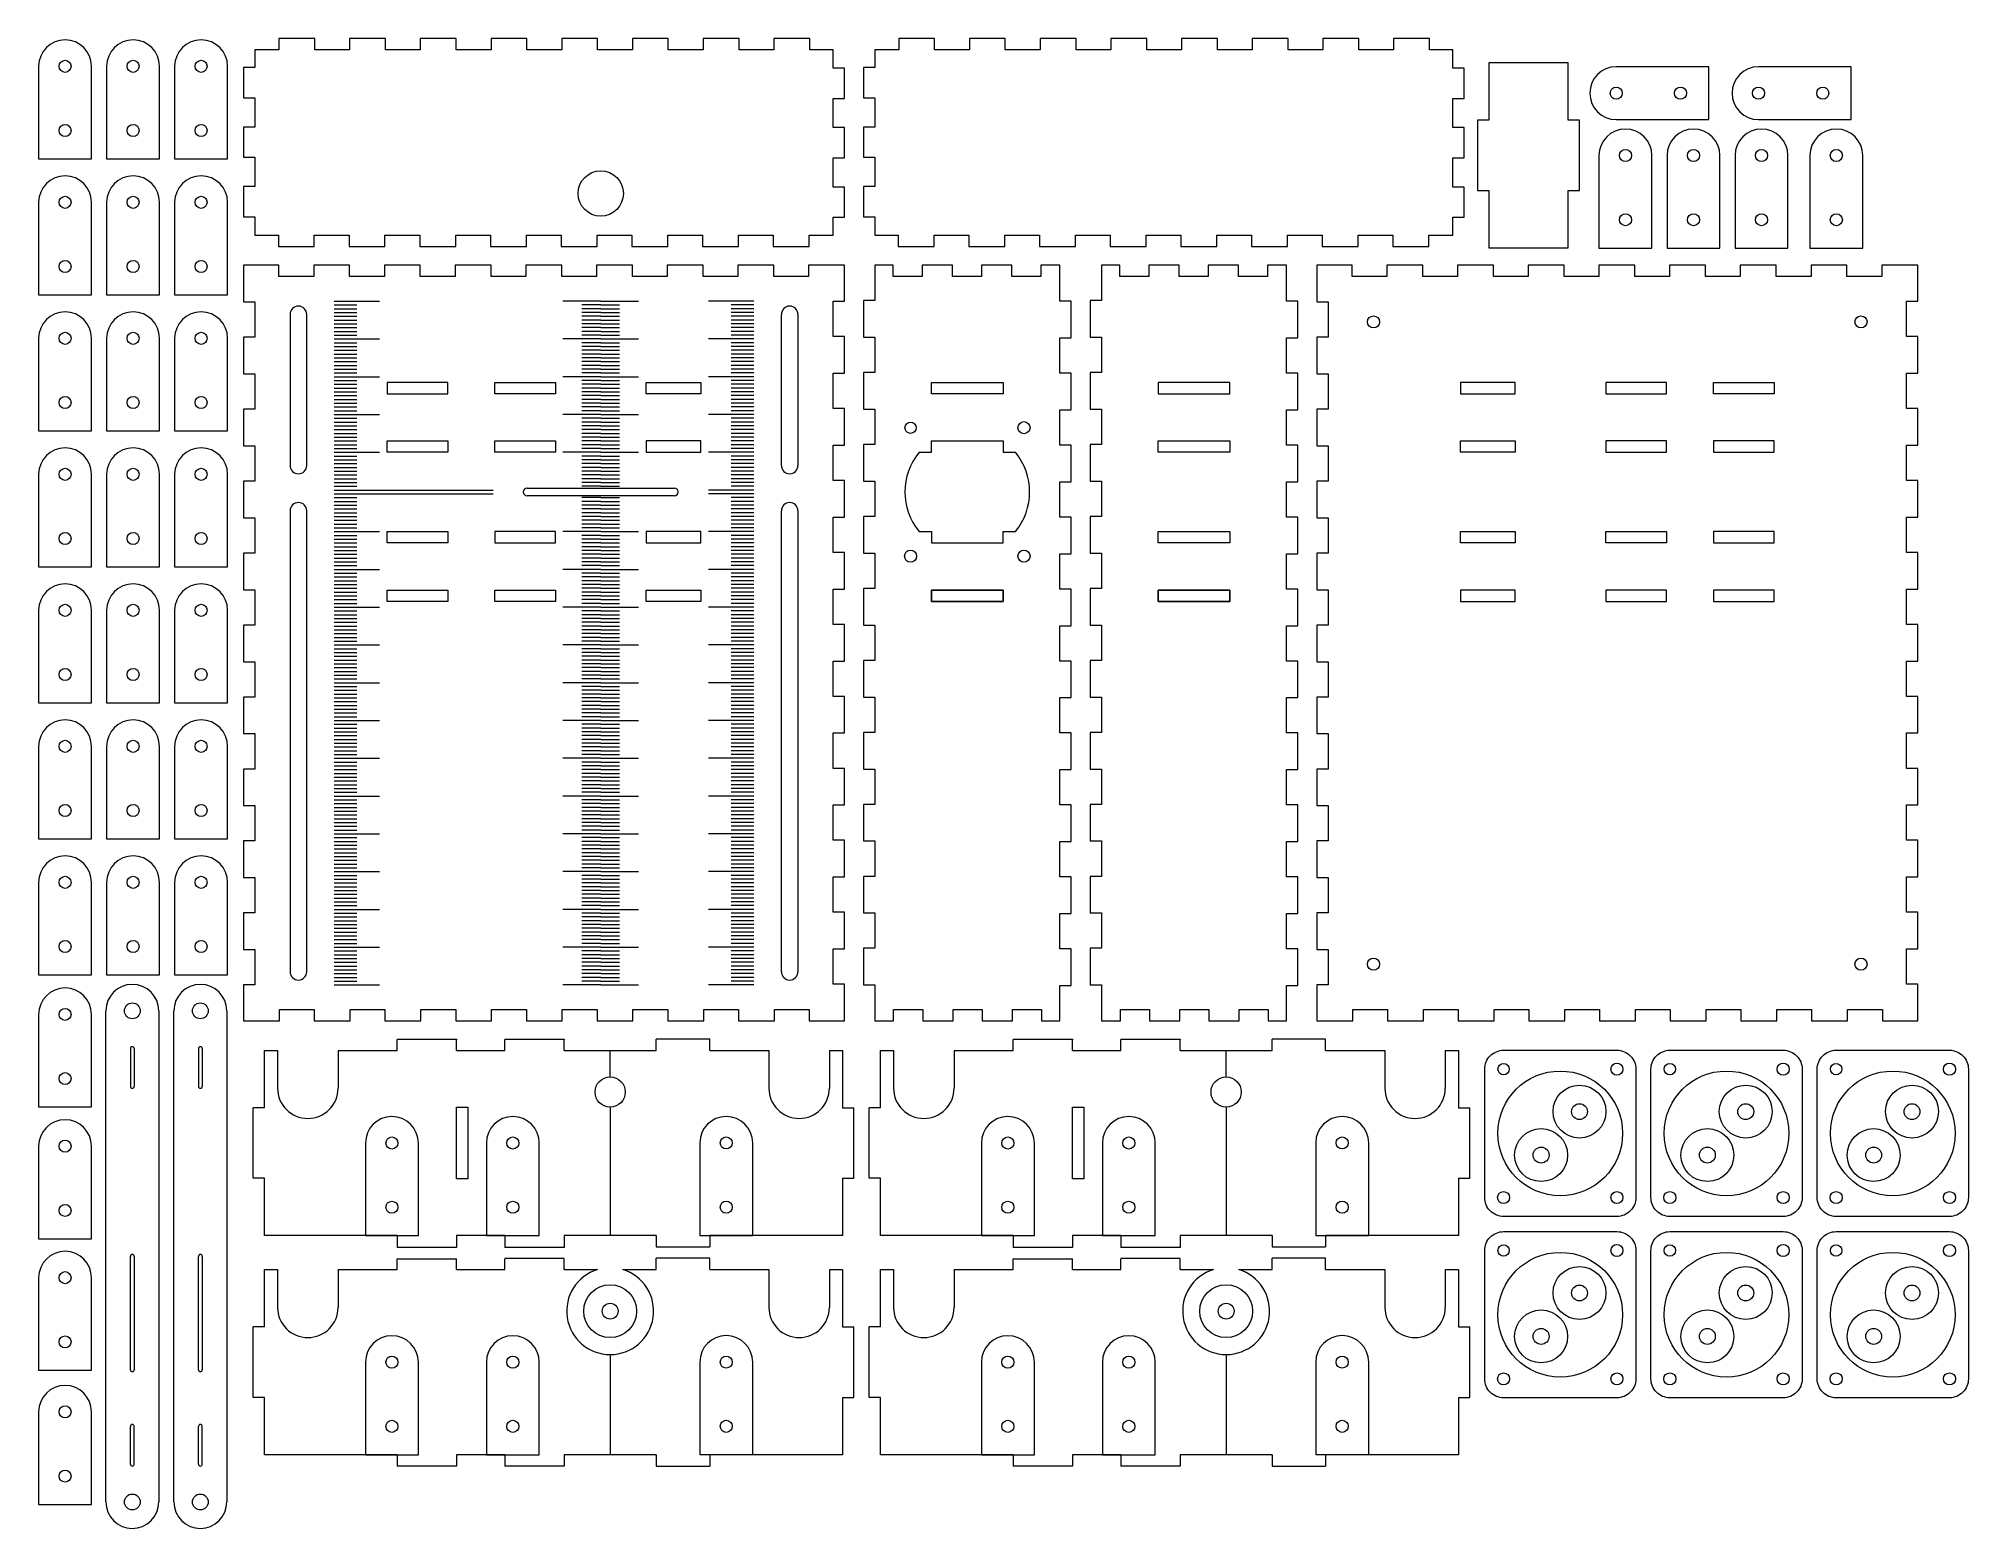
# Model space of a CAD drawing. Extents: x 39 to 549, y 68 to 462.
import ezdxf

# ---------------------------------------------------------------- set-up
doc = ezdxf.new("R2010")
doc.units = 0
doc.header["$MEASUREMENT"] = 0
doc.layers.get('0').update_dxf_attribs({"color": 10, "linetype": 'CONTINUOUS', "lineweight": 15})
doc.layers.add('engraving', color=250, linetype='CONTINUOUS', lineweight=0)

msp = doc.modelspace()

# ---------------------------------------------------------------- linework, layer by layer
for p, q in [((105.28, 388.94), (105.28, 348.94)), ((109.68, 348.94), (109.68, 388.94)), ((235.28, 348.94), (235.28, 388.94)), ((239.68, 388.94), (239.68, 348.94)), ((271.75, 352.44), (274.98, 352.44)), ((274.98, 352.44), (274.98, 355.44)), ((274.98, 355.44), (293.98, 355.44)), ((293.98, 355.44), (293.98, 352.44)), ((293.98, 352.44), (297.21, 352.44)), ((167.98, 342.94), (187.48, 342.94)), ((187.48, 342.94), (206.98, 342.94)), ((206.98, 340.94), (167.98, 340.94)), ((105.28, 336.94), (105.28, 214.94)), ((109.68, 214.94), (109.68, 336.94)), ((235.28, 214.94), (235.28, 336.94)), ((239.68, 336.94), (239.68, 214.94)), ((271.75, 331.44), (274.98, 331.44)), ((274.98, 331.44), (274.98, 328.44)), ((274.98, 328.44), (293.98, 328.44)), ((293.98, 328.44), (293.98, 331.44)), ((293.98, 331.44), (297.21, 331.44)), ((56.53, 74.59), (56.53, 204.59)), ((70.53, 204.59), (70.53, 74.59)), ((74.53, 74.59), (74.53, 204.59)), ((88.53, 204.59), (88.53, 74.59)), ((63.03, 194.59), (63.03, 184.59)), ((64.03, 194.59), (64.03, 184.59)), ((81.03, 194.59), (81.03, 184.59)), ((82.03, 194.59), (82.03, 184.59)), ((63.03, 109.59), (63.03, 139.59)), ((64.03, 139.59), (64.03, 109.59)), ((81.03, 109.59), (81.03, 139.59)), ((82.03, 139.59), (82.03, 109.59)), ((63.03, 84.59), (63.03, 94.59)), ((64.03, 84.59), (64.03, 94.59)), ((81.03, 84.59), (81.03, 94.59)), ((82.03, 84.59), (82.03, 94.59))]:
    msp.add_line(p, q)
at = {"linetype": 'ByBlock'}
for p, q in [((101.98, 194.1), (101.98, 184.1)), ((117.98, 194.1), (117.98, 184.1)), ((133.64, 197.1), (149.32, 197.1)), ((133.64, 197.1), (133.64, 196.94)), ((133.64, 194.1), (133.64, 196.94)), ((149.32, 197.1), (149.32, 196.94)), ((149.32, 194.1), (149.32, 196.94)), ((161.98, 194.1), (162.14, 194.1)), ((162.14, 197.1), (177.82, 197.1)), ((162.14, 197.1), (162.14, 196.94)), ((162.14, 194.1), (162.14, 196.94)), ((177.82, 197.1), (177.82, 196.94)), ((177.82, 194.1), (177.82, 196.94)), ((177.98, 194.1), (177.82, 194.1)), ((189.98, 187.1), (189.98, 194.1)), ((201.98, 194.1), (202.14, 194.1)), ((202.14, 194.1), (202.14, 197.1)), ((216.32, 197.1), (202.14, 197.1)), ((216.32, 194.1), (216.32, 197.1)), ((216.48, 194.1), (216.32, 194.1)), ((231.98, 194.1), (231.98, 184.1)), ((247.98, 194.1), (247.98, 184.1)), ((251.35, 194.1), (251.48, 194.1)), ((251.48, 194.1), (251.48, 179.1)), ((264.98, 194.1), (264.98, 184.1)), ((280.98, 194.1), (280.98, 184.1)), ((296.64, 197.1), (312.32, 197.1)), ((296.64, 197.1), (296.64, 196.94)), ((296.64, 194.1), (296.64, 196.94)), ((312.32, 197.1), (312.32, 196.94)), ((312.32, 194.1), (312.32, 196.94)), ((324.98, 194.1), (325.14, 194.1)), ((325.14, 197.1), (340.82, 197.1)), ((325.14, 197.1), (325.14, 196.94)), ((325.14, 194.1), (325.14, 196.94)), ((340.82, 197.1), (340.82, 196.94)), ((340.82, 194.1), (340.82, 196.94)), ((340.98, 194.1), (340.82, 194.1)), ((352.98, 187.1), (352.98, 194.1)), ((364.98, 194.1), (365.14, 194.1)), ((365.14, 194.1), (365.14, 197.1)), ((379.32, 197.1), (365.14, 197.1)), ((379.32, 194.1), (379.32, 197.1)), ((379.48, 194.1), (379.32, 194.1)), ((394.98, 194.1), (394.98, 184.1)), ((410.98, 194.1), (410.98, 184.1)), ((414.35, 194.1), (414.48, 194.1)), ((414.48, 194.1), (414.48, 179.1)), ((98.48, 178.94), (95.48, 178.94)), ((95.48, 160.26), (95.48, 178.94)), ((189.98, 179.1), (189.98, 145.1)), ((251.48, 178.94), (254.48, 178.94)), ((254.48, 160.26), (254.48, 178.94)), ((261.48, 178.94), (258.48, 178.94)), ((258.48, 160.26), (258.48, 178.94)), ((352.98, 179.1), (352.98, 145.1)), ((414.48, 178.94), (417.48, 178.94)), ((417.48, 160.26), (417.48, 178.94)), ((98.48, 160.26), (95.48, 160.26)), ((251.48, 160.26), (254.48, 160.26)), ((261.48, 160.26), (258.48, 160.26)), ((414.48, 160.26), (417.48, 160.26)), ((133.48, 145.1), (133.64, 145.1)), ((133.64, 145.1), (133.64, 142.1)), ((149.48, 145.1), (149.32, 145.1)), ((149.32, 145.1), (149.32, 142.1)), ((161.98, 145.1), (162.14, 145.1)), ((162.14, 145.1), (162.14, 142.1)), ((177.98, 145.1), (177.82, 145.1)), ((177.82, 145.1), (177.82, 142.1)), ((201.98, 145.1), (202.14, 145.1)), ((202.14, 145.1), (202.14, 142.1)), ((216.48, 145.1), (216.32, 145.1)), ((216.32, 145.1), (216.32, 142.1)), ((221.95, 145.12), (222.11, 145.12)), ((296.48, 145.1), (296.64, 145.1)), ((296.64, 145.1), (296.64, 142.1)), ((312.48, 145.1), (312.32, 145.1)), ((312.32, 145.1), (312.32, 142.1)), ((324.98, 145.1), (325.14, 145.1)), ((325.14, 145.1), (325.14, 142.1)), ((340.98, 145.1), (340.82, 145.1)), ((340.82, 145.1), (340.82, 142.1)), ((364.98, 145.1), (365.14, 145.1)), ((365.14, 145.1), (365.14, 142.1)), ((379.48, 145.1), (379.32, 145.1)), ((379.32, 145.1), (379.32, 142.1)), ((384.95, 145.12), (385.11, 145.12)), ((133.64, 142.1), (133.64, 141.94)), ((149.32, 141.94), (133.64, 141.94)), ((133.64, 136.1), (133.64, 138.94)), ((133.64, 138.94), (149.32, 138.94)), ((149.32, 142.1), (149.32, 141.94)), ((149.32, 136.1), (149.32, 138.94)), ((162.14, 142.1), (162.14, 141.94)), ((177.82, 141.94), (162.14, 141.94)), ((162.14, 139.1), (177.82, 139.1)), ((162.14, 136.1), (162.14, 138.94)), ((177.82, 142.1), (177.82, 141.94)), ((177.82, 136.1), (177.82, 138.94)), ((202.14, 142.1), (216.32, 142.1)), ((202.14, 136.1), (202.14, 139.1)), ((216.32, 139.1), (202.14, 139.1)), ((216.32, 136.1), (216.32, 139.1)), ((296.64, 142.1), (296.64, 141.94)), ((312.32, 141.94), (296.64, 141.94)), ((296.64, 136.1), (296.64, 138.94)), ((296.64, 138.94), (312.32, 138.94)), ((312.32, 142.1), (312.32, 141.94)), ((312.32, 136.1), (312.32, 138.94)), ((325.14, 142.1), (325.14, 141.94)), ((340.82, 141.94), (325.14, 141.94)), ((325.14, 139.1), (340.82, 139.1)), ((325.14, 136.1), (325.14, 138.94)), ((340.82, 142.1), (340.82, 141.94)), ((340.82, 136.1), (340.82, 138.94)), ((365.14, 142.1), (379.32, 142.1)), ((365.14, 136.1), (365.14, 139.1)), ((379.32, 139.1), (365.14, 139.1)), ((379.32, 136.1), (379.32, 139.1)), ((101.98, 136.1), (101.98, 126.1)), ((117.98, 136.1), (117.98, 126.1)), ((161.98, 136.1), (162.14, 136.1)), ((177.98, 136.1), (177.82, 136.1)), ((201.98, 136.1), (202.14, 136.1)), ((216.48, 136.1), (216.32, 136.1)), ((231.98, 136.1), (231.98, 126.1)), ((247.98, 136.1), (247.98, 126.1)), ((251.35, 136.1), (251.48, 136.1)), ((251.48, 136.1), (251.48, 121.1)), ((264.98, 136.1), (264.98, 126.1)), ((280.98, 136.1), (280.98, 126.1)), ((324.98, 136.1), (325.14, 136.1)), ((340.98, 136.1), (340.82, 136.1)), ((364.98, 136.1), (365.14, 136.1)), ((379.48, 136.1), (379.32, 136.1)), ((394.98, 136.1), (394.98, 126.1)), ((410.98, 136.1), (410.98, 126.1)), ((414.35, 136.1), (414.48, 136.1)), ((414.48, 136.1), (414.48, 121.1)), ((98.48, 120.94), (95.48, 120.94)), ((95.48, 102.26), (95.48, 120.94)), ((251.48, 120.94), (254.48, 120.94)), ((254.48, 102.26), (254.48, 120.94)), ((261.48, 120.94), (258.48, 120.94)), ((258.48, 102.26), (258.48, 120.94)), ((414.48, 120.94), (417.48, 120.94)), ((417.48, 102.26), (417.48, 120.94)), ((189.98, 113.6), (189.98, 87.1)), ((352.98, 113.6), (352.98, 87.1)), ((98.48, 102.26), (95.48, 102.26)), ((251.48, 102.26), (254.48, 102.26)), ((261.48, 102.26), (258.48, 102.26)), ((414.48, 102.26), (417.48, 102.26)), ((133.48, 87.1), (133.64, 87.1)), ((133.64, 87.1), (133.64, 84.1)), ((149.48, 87.1), (149.32, 87.1)), ((149.32, 87.1), (149.32, 84.1)), ((161.98, 87.1), (162.14, 87.1)), ((162.14, 87.1), (162.14, 84.1)), ((177.98, 87.1), (177.82, 87.1)), ((177.82, 87.1), (177.82, 84.1)), ((201.98, 87.1), (202.14, 87.1)), ((202.14, 87.1), (202.14, 84.1)), ((216.48, 87.1), (216.32, 87.1)), ((216.32, 87.1), (216.32, 84.1)), ((221.95, 87.12), (222.11, 87.12)), ((296.48, 87.1), (296.64, 87.1)), ((296.64, 87.1), (296.64, 84.1)), ((312.48, 87.1), (312.32, 87.1)), ((312.32, 87.1), (312.32, 84.1)), ((324.98, 87.1), (325.14, 87.1)), ((325.14, 87.1), (325.14, 84.1)), ((340.98, 87.1), (340.82, 87.1)), ((340.82, 87.1), (340.82, 84.1)), ((364.98, 87.1), (365.14, 87.1)), ((365.14, 87.1), (365.14, 84.1)), ((379.48, 87.1), (379.32, 87.1)), ((379.32, 87.1), (379.32, 84.1)), ((384.95, 87.12), (385.11, 87.12)), ((149.32, 84.1), (133.64, 84.1)), ((177.82, 84.1), (162.14, 84.1)), ((202.14, 84.1), (216.32, 84.1)), ((312.32, 84.1), (296.64, 84.1)), ((340.82, 84.1), (325.14, 84.1)), ((365.14, 84.1), (379.32, 84.1))]:
    msp.add_line(p, q, dxfattribs=at)
for points in [[(38.73, 454.6), (38.73, 430.1), (52.73, 430.1), (52.73, 454.6, 1)], [(56.73, 454.6), (56.73, 430.1), (70.73, 430.1), (70.73, 454.6, 1)], [(74.73, 454.6), (74.73, 430.1), (88.73, 430.1), (88.73, 454.6, 1)], [(456.22, 440.49), (480.72, 440.49), (480.72, 454.49), (456.22, 454.49, 1)], [(493.86, 440.49), (518.36, 440.49), (518.36, 454.49), (493.86, 454.49, 1)], [(451.65, 430.99), (451.65, 406.49), (465.65, 406.49), (465.65, 430.99, 1)], [(469.65, 430.99), (469.65, 406.49), (483.65, 406.49), (483.65, 430.99, 1)], [(487.65, 430.99), (487.65, 406.49), (501.65, 406.49), (501.65, 430.99, 1)], [(507.46, 430.99), (507.46, 406.49), (521.46, 406.49), (521.46, 430.99, 1)], [(38.73, 418.6), (38.73, 394.1), (52.73, 394.1), (52.73, 418.6, 1)], [(56.73, 418.6), (56.73, 394.1), (70.73, 394.1), (70.73, 418.6, 1)], [(74.73, 418.6), (74.73, 394.1), (88.73, 394.1), (88.73, 418.6, 1)], [(38.73, 382.6), (38.73, 358.1), (52.73, 358.1), (52.73, 382.6, 1)], [(56.73, 382.6), (56.73, 358.1), (70.73, 358.1), (70.73, 382.6, 1)], [(74.73, 382.6), (74.73, 358.1), (88.73, 358.1), (88.73, 382.6, 1)], [(38.73, 346.6), (38.73, 322.1), (52.73, 322.1), (52.73, 346.6, 1)], [(56.73, 346.6), (56.73, 322.1), (70.73, 322.1), (70.73, 346.6, 1)], [(74.73, 346.6), (74.73, 322.1), (88.73, 322.1), (88.73, 346.6, 1)], [(38.73, 310.6), (38.73, 286.1), (52.73, 286.1), (52.73, 310.6, 1)], [(56.73, 310.6), (56.73, 286.1), (70.73, 286.1), (70.73, 310.6, 1)], [(74.73, 310.6), (74.73, 286.1), (88.73, 286.1), (88.73, 310.6, 1)], [(38.73, 274.6), (38.73, 250.1), (52.73, 250.1), (52.73, 274.6, 1)], [(56.73, 274.6), (56.73, 250.1), (70.73, 250.1), (70.73, 274.6, 1)], [(74.73, 274.6), (74.73, 250.1), (88.73, 250.1), (88.73, 274.6, 1)], [(38.73, 238.6), (38.73, 214.1), (52.73, 214.1), (52.73, 238.6, 1)], [(56.73, 238.6), (56.73, 214.1), (70.73, 214.1), (70.73, 238.6, 1)], [(74.73, 238.6), (74.73, 214.1), (88.73, 214.1), (88.73, 238.6, 1)], [(38.73, 203.65), (38.73, 179.15), (52.73, 179.15), (52.73, 203.65, 1)], [(456.4, 150.16), (426.4, 150.16, -0.414214), (421.4, 155.16), (421.4, 157.16), (421.4, 187.16), (421.4, 189.16, -0.414214), (426.4, 194.16), (456.4, 194.16, -0.414214), (461.4, 189.16), (461.4, 187.16), (461.4, 157.16), (461.4, 155.16, -0.414214)], [(500.4, 150.16), (470.4, 150.16, -0.414214), (465.4, 155.16), (465.4, 157.16), (465.4, 187.16), (465.4, 189.16, -0.414214), (470.4, 194.16), (500.4, 194.16, -0.414214), (505.4, 189.16), (505.4, 187.16), (505.4, 157.16), (505.4, 155.16, -0.414214)], [(544.4, 150.16), (514.4, 150.16, -0.414214), (509.4, 155.16), (509.4, 157.16), (509.4, 187.16), (509.4, 189.16, -0.414214), (514.4, 194.16), (544.4, 194.16, -0.414214), (549.4, 189.16), (549.4, 187.16), (549.4, 157.16), (549.4, 155.16, -0.414214)], [(38.73, 168.76), (38.73, 144.26), (52.73, 144.26), (52.73, 168.76, 1)], [(456.4, 102.16), (426.4, 102.16, -0.414214), (421.4, 107.16), (421.4, 109.16), (421.4, 139.16), (421.4, 141.16, -0.414214), (426.4, 146.16), (456.4, 146.16, -0.414214), (461.4, 141.16), (461.4, 139.16), (461.4, 109.16), (461.4, 107.16, -0.414214)], [(500.4, 102.16), (470.4, 102.16, -0.414214), (465.4, 107.16), (465.4, 109.16), (465.4, 139.16), (465.4, 141.16, -0.414214), (470.4, 146.16), (500.4, 146.16, -0.414214), (505.4, 141.16), (505.4, 139.16), (505.4, 109.16), (505.4, 107.16, -0.414214)], [(544.4, 102.16), (514.4, 102.16, -0.414214), (509.4, 107.16), (509.4, 109.16), (509.4, 139.16), (509.4, 141.16, -0.414214), (514.4, 146.16), (544.4, 146.16, -0.414214), (549.4, 141.16), (549.4, 139.16), (549.4, 109.16), (549.4, 107.16, -0.414214)], [(38.73, 133.95), (38.73, 109.45), (52.73, 109.45), (52.73, 133.95, 1)], [(38.73, 98.44), (38.73, 73.94), (52.73, 73.94), (52.73, 98.44, 1)]]:
    msp.add_lwpolyline(points, format="xyb", close=True)
for points in [[(92.98, 422.81), (92.98, 414.79), (95.98, 414.79), (95.98, 409.94), (102.17, 409.94), (102.17, 406.94), (111.69, 406.94), (111.69, 409.94), (120.88, 409.94), (120.88, 406.94), (130.39, 406.94), (130.39, 409.94), (139.58, 409.94), (139.58, 406.94), (149.1, 406.94), (149.1, 409.94), (158.29, 409.94), (158.29, 406.94), (167.8, 406.94), (167.8, 409.94), (177, 409.94), (177, 406.94), (186.51, 406.94), (186.51, 409.94), (195.7, 409.94), (195.7, 406.94), (205.21, 406.94), (205.21, 409.94), (214.41, 409.94), (214.41, 406.94), (223.92, 406.94), (223.92, 409.94), (233.11, 409.94), (233.11, 406.94), (242.63, 406.94), (242.63, 409.94), (248.98, 409.94), (248.98, 414.63), (251.98, 414.63), (251.98, 422.65), (248.98, 422.65), (248.98, 430.35), (251.98, 430.35), (251.98, 438.36), (248.98, 438.36), (248.98, 446.06), (251.98, 446.06), (251.98, 454.08), (248.98, 454.08), (248.98, 458.94), (242.79, 458.94), (242.79, 461.94), (233.27, 461.94), (233.27, 458.94), (224.08, 458.94), (224.08, 461.94), (214.57, 461.94), (214.57, 458.94), (205.37, 458.94), (205.37, 461.94), (195.86, 461.94), (195.86, 458.94), (186.67, 458.94), (186.67, 461.94), (177.16, 461.94), (177.16, 458.94), (167.96, 458.94), (167.96, 461.94), (158.45, 461.94), (158.45, 458.94), (149.26, 458.94), (149.26, 461.94), (139.74, 461.94), (139.74, 458.94), (130.55, 458.94), (130.55, 461.94), (121.04, 461.94), (121.04, 458.94), (111.85, 458.94), (111.85, 461.94), (102.33, 461.94), (102.33, 458.94), (95.98, 458.94), (95.98, 454.24), (92.98, 454.24), (92.98, 446.22), (95.98, 446.22), (95.98, 438.52), (92.98, 438.52), (92.98, 430.51), (95.98, 430.51), (95.98, 422.81), (92.98, 422.81)], [(259.98, 414.79), (259.98, 409.94), (266.17, 409.94), (266.17, 406.94), (275.69, 406.94), (275.69, 409.94), (284.88, 409.94), (284.88, 406.94), (294.39, 406.94), (294.39, 409.94), (303.58, 409.94), (303.58, 406.94), (313.1, 406.94), (313.1, 409.94), (322.29, 409.94), (322.29, 406.94), (331.8, 406.94), (331.8, 409.94), (341, 409.94), (341, 406.94), (350.51, 406.94), (350.51, 409.94), (359.7, 409.94), (359.7, 406.94), (369.21, 406.94), (369.21, 409.94), (378.41, 409.94), (378.41, 406.94), (387.92, 406.94), (387.92, 409.94), (397.11, 409.94), (397.11, 406.94), (406.63, 406.94), (406.63, 409.94), (412.98, 409.94), (412.98, 414.63), (415.98, 414.63), (415.98, 422.65), (412.98, 422.65), (412.98, 430.35), (415.98, 430.35), (415.98, 438.36), (412.98, 438.36), (412.98, 446.06), (415.98, 446.06), (415.98, 454.08), (412.98, 454.08), (412.98, 458.94), (406.79, 458.94), (406.79, 461.94), (397.27, 461.94), (397.27, 458.94), (388.08, 458.94), (388.08, 461.94), (378.57, 461.94), (378.57, 458.94), (369.37, 458.94), (369.37, 461.94), (359.86, 461.94), (359.86, 458.94), (350.67, 458.94), (350.67, 461.94), (341.16, 461.94), (341.16, 458.94), (331.96, 458.94), (331.96, 461.94), (322.45, 461.94), (322.45, 458.94), (313.26, 458.94), (313.26, 461.94), (303.74, 461.94), (303.74, 458.94), (294.55, 458.94), (294.55, 461.94), (285.04, 461.94), (285.04, 458.94), (275.85, 458.94), (275.85, 461.94), (266.33, 461.94), (266.33, 458.94), (259.98, 458.94), (259.98, 454.24), (256.98, 454.24), (256.98, 446.22), (259.98, 446.22), (259.98, 438.52), (256.98, 438.52), (256.98, 430.51), (259.98, 430.51), (259.98, 422.81), (256.98, 422.81), (256.98, 414.79), (259.98, 414.79)], [(422.48, 455.53), (422.48, 440.37), (419.48, 440.37), (419.48, 421.69), (422.48, 421.69), (422.48, 406.53), (443.48, 406.53), (443.48, 421.69), (446.48, 421.69), (446.48, 440.37), (443.48, 440.37), (443.48, 455.53)], [(92.98, 211.46), (92.98, 201.94), (102.49, 201.94), (102.49, 204.94), (111.69, 204.94), (111.69, 201.94), (121.2, 201.94), (121.2, 204.94), (130.39, 204.94), (130.39, 201.94), (139.9, 201.94), (139.9, 204.94), (149.1, 204.94), (149.1, 201.94), (158.61, 201.94), (158.61, 204.94), (167.8, 204.94), (167.8, 201.94), (177.32, 201.94), (177.32, 204.94), (186.51, 204.94), (186.51, 201.94), (196.02, 201.94), (196.02, 204.94), (205.21, 204.94), (205.21, 201.94), (214.73, 201.94), (214.73, 204.94), (223.92, 204.94), (223.92, 201.94), (233.43, 201.94), (233.43, 204.94), (242.63, 204.94), (242.63, 201.94), (251.98, 201.94), (251.98, 211.62), (248.98, 211.62), (248.98, 220.98), (251.98, 220.98), (251.98, 230.67), (248.98, 230.67), (248.98, 240.03), (251.98, 240.03), (251.98, 249.72), (248.98, 249.72), (248.98, 259.08), (251.98, 259.08), (251.98, 268.76), (248.98, 268.76), (248.98, 278.13), (251.98, 278.13), (251.98, 287.81), (248.98, 287.81), (248.98, 297.17), (251.98, 297.17), (251.98, 306.86), (248.98, 306.86), (248.98, 316.22), (251.98, 316.22), (251.98, 325.91), (248.98, 325.91), (248.98, 335.27), (251.98, 335.27), (251.98, 344.95), (248.98, 344.95), (248.98, 354.32), (251.98, 354.32), (251.98, 364), (248.98, 364), (248.98, 373.36), (251.98, 373.36), (251.98, 383.05), (248.98, 383.05), (248.98, 392.41), (251.98, 392.41), (251.98, 401.94), (242.47, 401.94), (242.47, 398.94), (233.27, 398.94), (233.27, 401.94), (223.76, 401.94), (223.76, 398.94), (214.57, 398.94), (214.57, 401.94), (205.05, 401.94), (205.05, 398.94), (195.86, 398.94), (195.86, 401.94), (186.35, 401.94), (186.35, 398.94), (177.16, 398.94), (177.16, 401.94), (167.64, 401.94), (167.64, 398.94), (158.45, 398.94), (158.45, 401.94), (148.94, 401.94), (148.94, 398.94), (139.74, 398.94), (139.74, 401.94), (130.23, 401.94), (130.23, 398.94), (121.04, 398.94), (121.04, 401.94), (111.53, 401.94), (111.53, 398.94), (102.33, 398.94), (102.33, 401.94), (92.98, 401.94), (92.98, 392.25), (95.98, 392.25), (95.98, 382.89), (92.98, 382.89), (92.98, 373.2), (95.98, 373.2), (95.98, 363.84), (92.98, 363.84), (92.98, 354.16), (95.98, 354.16), (95.98, 344.79), (92.98, 344.79), (92.98, 335.11), (95.98, 335.11), (95.98, 325.75), (92.98, 325.75), (92.98, 316.06), (95.98, 316.06), (95.98, 306.7), (92.98, 306.7), (92.98, 297.01), (95.98, 297.01), (95.98, 287.65), (92.98, 287.65), (92.98, 277.97), (95.98, 277.97), (95.98, 268.6), (92.98, 268.6), (92.98, 258.92), (95.98, 258.92), (95.98, 249.56), (92.98, 249.56), (92.98, 239.87), (95.98, 239.87), (95.98, 230.51), (92.98, 230.51), (92.98, 220.82), (95.98, 220.82), (95.98, 211.46), (92.98, 211.46)], [(264.84, 401.94), (259.98, 401.94), (259.98, 392.57), (256.98, 392.57), (256.98, 382.89), (259.98, 382.89), (259.98, 373.52), (256.98, 373.52), (256.98, 363.84), (259.98, 363.84), (259.98, 354.48), (256.98, 354.48), (256.98, 344.79), (259.98, 344.79), (259.98, 335.43), (256.98, 335.43), (256.98, 325.75), (259.98, 325.75), (259.98, 316.38), (256.98, 316.38), (256.98, 306.7), (259.98, 306.7), (259.98, 297.33), (256.98, 297.33), (256.98, 287.65), (259.98, 287.65), (259.98, 278.29), (256.98, 278.29), (256.98, 268.6), (259.98, 268.6), (259.98, 259.24), (256.98, 259.24), (256.98, 249.56), (259.98, 249.56), (259.98, 240.19), (256.98, 240.19), (256.98, 230.51), (259.98, 230.51), (259.98, 221.14), (256.98, 221.14), (256.98, 211.46), (259.98, 211.46), (259.98, 201.94), (265, 201.94), (265, 204.94), (272.69, 204.94), (272.69, 201.94), (280.71, 201.94), (280.71, 204.94), (288.41, 204.94), (288.41, 201.94), (296.43, 201.94), (296.43, 204.94), (304.12, 204.94), (304.12, 201.94), (308.98, 201.94), (308.98, 211.3), (311.98, 211.3), (311.98, 220.98), (308.98, 220.98), (308.98, 230.35), (311.98, 230.35), (311.98, 240.03), (308.98, 240.03), (308.98, 249.4), (311.98, 249.4), (311.98, 259.08), (308.98, 259.08), (308.98, 268.44), (311.98, 268.44), (311.98, 278.13), (308.98, 278.13), (308.98, 287.49), (311.98, 287.49), (311.98, 297.17), (308.98, 297.17), (308.98, 306.54), (311.98, 306.54), (311.98, 316.22), (308.98, 316.22), (308.98, 325.59), (311.98, 325.59), (311.98, 335.27), (308.98, 335.27), (308.98, 344.63), (311.98, 344.63), (311.98, 354.32), (308.98, 354.32), (308.98, 363.68), (311.98, 363.68), (311.98, 373.36), (308.98, 373.36), (308.98, 382.73), (311.98, 382.73), (311.98, 392.41), (308.98, 392.41), (308.98, 401.94), (303.96, 401.94), (303.96, 398.94), (296.27, 398.94), (296.27, 401.94), (288.25, 401.94), (288.25, 398.94), (280.55, 398.94), (280.55, 401.94), (272.53, 401.94), (272.53, 398.94), (264.84, 398.94), (264.84, 401.94)], [(324.84, 401.94), (319.98, 401.94), (319.98, 392.57), (316.98, 392.57), (316.98, 382.89), (319.98, 382.89), (319.98, 373.52), (316.98, 373.52), (316.98, 363.84), (319.98, 363.84), (319.98, 354.48), (316.98, 354.48), (316.98, 344.79), (319.98, 344.79), (319.98, 335.43), (316.98, 335.43), (316.98, 325.75), (319.98, 325.75), (319.98, 316.38), (316.98, 316.38), (316.98, 306.7), (319.98, 306.7), (319.98, 297.33), (316.98, 297.33), (316.98, 287.65), (319.98, 287.65), (319.98, 278.29), (316.98, 278.29), (316.98, 268.6), (319.98, 268.6), (319.98, 259.24), (316.98, 259.24), (316.98, 249.56), (319.98, 249.56), (319.98, 240.19), (316.98, 240.19), (316.98, 230.51), (319.98, 230.51), (319.98, 221.14), (316.98, 221.14), (316.98, 211.46), (319.98, 211.46), (319.98, 201.94), (325, 201.94), (325, 204.94), (332.69, 204.94), (332.69, 201.94), (340.71, 201.94), (340.71, 204.94), (348.41, 204.94), (348.41, 201.94), (356.43, 201.94), (356.43, 204.94), (364.12, 204.94), (364.12, 201.94), (368.98, 201.94), (368.98, 211.3), (371.98, 211.3), (371.98, 220.98), (368.98, 220.98), (368.98, 230.35), (371.98, 230.35), (371.98, 240.03), (368.98, 240.03), (368.98, 249.4), (371.98, 249.4), (371.98, 259.08), (368.98, 259.08), (368.98, 268.44), (371.98, 268.44), (371.98, 278.13), (368.98, 278.13), (368.98, 287.49), (371.98, 287.49), (371.98, 297.17), (368.98, 297.17), (368.98, 306.54), (371.98, 306.54), (371.98, 316.22), (368.98, 316.22), (368.98, 325.59), (371.98, 325.59), (371.98, 335.27), (368.98, 335.27), (368.98, 344.63), (371.98, 344.63), (371.98, 354.32), (368.98, 354.32), (368.98, 363.68), (371.98, 363.68), (371.98, 373.36), (368.98, 373.36), (368.98, 382.73), (371.98, 382.73), (371.98, 392.41), (368.98, 392.41), (368.98, 401.94), (363.96, 401.94), (363.96, 398.94), (356.27, 398.94), (356.27, 401.94), (348.25, 401.94), (348.25, 398.94), (340.55, 398.94), (340.55, 401.94), (332.53, 401.94), (332.53, 398.94), (324.84, 398.94), (324.84, 401.94)], [(386.33, 401.94), (376.98, 401.94), (376.98, 392.25), (379.98, 392.25), (379.98, 382.89), (376.98, 382.89), (376.98, 373.2), (379.98, 373.2), (379.98, 363.84), (376.98, 363.84), (376.98, 354.16), (379.98, 354.16), (379.98, 344.79), (376.98, 344.79), (376.98, 335.11), (379.98, 335.11), (379.98, 325.75), (376.98, 325.75), (376.98, 316.06), (379.98, 316.06), (379.98, 306.7), (376.98, 306.7), (376.98, 297.01), (379.98, 297.01), (379.98, 287.65), (376.98, 287.65), (376.98, 277.97), (379.98, 277.97), (379.98, 268.6), (376.98, 268.6), (376.98, 258.92), (379.98, 258.92), (379.98, 249.56), (376.98, 249.56), (376.98, 239.87), (379.98, 239.87), (379.98, 230.51), (376.98, 230.51), (376.98, 220.82), (379.98, 220.82), (379.98, 211.46), (376.98, 211.46), (376.98, 201.94), (386.49, 201.94), (386.49, 204.94), (395.69, 204.94), (395.69, 201.94), (405.2, 201.94), (405.2, 204.94), (414.39, 204.94), (414.39, 201.94), (423.9, 201.94), (423.9, 204.94), (433.1, 204.94), (433.1, 201.94), (442.61, 201.94), (442.61, 204.94), (451.8, 204.94), (451.8, 201.94), (461.32, 201.94), (461.32, 204.94), (470.51, 204.94), (470.51, 201.94), (480.02, 201.94), (480.02, 204.94), (489.21, 204.94), (489.21, 201.94), (498.73, 201.94), (498.73, 204.94), (507.92, 204.94), (507.92, 201.94), (517.43, 201.94), (517.43, 204.94), (526.63, 204.94), (526.63, 201.94), (535.98, 201.94), (535.98, 211.62), (532.98, 211.62), (532.98, 220.98), (535.98, 220.98), (535.98, 230.67), (532.98, 230.67), (532.98, 240.03), (535.98, 240.03), (535.98, 249.72), (532.98, 249.72), (532.98, 259.08), (535.98, 259.08), (535.98, 268.76), (532.98, 268.76), (532.98, 278.13), (535.98, 278.13), (535.98, 287.81), (532.98, 287.81), (532.98, 297.17), (535.98, 297.17), (535.98, 306.86), (532.98, 306.86), (532.98, 316.22), (535.98, 316.22), (535.98, 325.91), (532.98, 325.91), (532.98, 335.27), (535.98, 335.27), (535.98, 344.95), (532.98, 344.95), (532.98, 354.32), (535.98, 354.32), (535.98, 364), (532.98, 364), (532.98, 373.36), (535.98, 373.36), (535.98, 383.05), (532.98, 383.05), (532.98, 392.41), (535.98, 392.41), (535.98, 401.94), (526.47, 401.94), (526.47, 398.94), (517.27, 398.94), (517.27, 401.94), (507.76, 401.94), (507.76, 398.94), (498.57, 398.94), (498.57, 401.94), (489.05, 401.94), (489.05, 398.94), (479.86, 398.94), (479.86, 401.94), (470.35, 401.94), (470.35, 398.94), (461.16, 398.94), (461.16, 401.94), (451.64, 401.94), (451.64, 398.94), (442.45, 398.94), (442.45, 401.94), (432.94, 401.94), (432.94, 398.94), (423.74, 398.94), (423.74, 401.94), (414.23, 401.94), (414.23, 398.94), (405.04, 398.94), (405.04, 401.94), (395.53, 401.94), (395.53, 398.94), (386.33, 398.94), (386.33, 401.94)], [(130.98, 367.94), (146.98, 367.94), (146.98, 370.94), (130.98, 370.94)], [(159.48, 370.94), (175.48, 370.94), (175.48, 367.94), (159.48, 367.94)], [(199.48, 370.94), (213.98, 370.94), (213.98, 367.94), (199.48, 367.94)], [(274.98, 370.94), (293.98, 370.94), (293.98, 367.94), (274.98, 367.94)], [(353.98, 370.94), (334.98, 370.94), (334.98, 367.94), (353.98, 367.94)], [(429.48, 370.94), (414.98, 370.94), (414.98, 367.94), (429.48, 367.94)], [(469.48, 370.94), (453.48, 370.94), (453.48, 367.94), (469.48, 367.94)], [(497.98, 367.94), (481.98, 367.94), (481.98, 370.94), (497.98, 370.94)], [(130.98, 355.44), (146.98, 355.44), (146.98, 352.44), (130.98, 352.44)], [(159.48, 355.44), (175.48, 355.44), (175.48, 352.44), (159.48, 352.44)], [(199.48, 352.44), (213.98, 352.44), (213.98, 355.44), (199.48, 355.44)], [(353.98, 352.44), (334.98, 352.44), (334.98, 355.43), (353.98, 355.43)], [(429.48, 352.44), (414.98, 352.44), (414.98, 355.44), (429.48, 355.44)], [(469.48, 355.44), (453.48, 355.44), (453.48, 352.44), (469.48, 352.44)], [(497.98, 355.44), (481.98, 355.44), (481.98, 352.44), (497.98, 352.44)], [(130.98, 331.44), (146.98, 331.44), (146.98, 328.44), (130.98, 328.44)], [(159.48, 328.44), (175.48, 328.44), (175.48, 331.44), (159.48, 331.44)], [(199.48, 328.44), (213.98, 328.44), (213.98, 331.44), (199.48, 331.44)], [(353.98, 328.44), (334.98, 328.44), (334.98, 331.44), (353.98, 331.44)], [(429.48, 328.44), (414.98, 328.44), (414.98, 331.44), (429.48, 331.44)], [(469.48, 328.44), (453.48, 328.44), (453.48, 331.44), (469.48, 331.44)], [(497.98, 331.44), (481.98, 331.44), (481.98, 328.44), (497.98, 328.44)], [(130.98, 315.94), (146.98, 315.94), (146.98, 312.94), (130.98, 312.94)], [(159.48, 315.94), (175.48, 315.94), (175.48, 312.94), (159.48, 312.94)], [(199.48, 315.94), (213.98, 315.94), (213.98, 312.94), (199.48, 312.94)], [(274.98, 315.94), (293.98, 315.94), (293.98, 312.94), (274.98, 312.94)], [(274.98, 312.94), (293.98, 312.94), (293.98, 315.94), (274.98, 315.94)], [(353.98, 315.94), (334.98, 315.94), (334.98, 312.94), (353.98, 312.94)], [(353.98, 312.94), (334.98, 312.94), (334.98, 315.94), (353.98, 315.94)], [(429.48, 315.94), (414.98, 315.94), (414.98, 312.94), (429.48, 312.94)], [(469.48, 315.94), (453.48, 315.94), (453.48, 312.94), (469.48, 312.94)], [(497.98, 315.94), (481.98, 315.94), (481.98, 312.94), (497.98, 312.94)]]:
    msp.add_lwpolyline(points, close=True)
for points in [[(98.48, 194.1), (101.98, 194.1)], [(98.48, 178.94), (98.48, 194.1)], [(117.98, 194.1), (133.64, 194.1)], [(149.32, 194.1), (162.14, 194.1)], [(177.82, 194.1), (202.14, 194.1)], [(216.32, 194.1), (231.98, 194.1)], [(247.98, 194.1), (251.35, 194.1)], [(251.48, 194.1), (251.48, 178.94)], [(261.48, 194.1), (264.98, 194.1)], [(261.48, 178.94), (261.48, 194.1)], [(280.98, 194.1), (296.64, 194.1)], [(312.32, 194.1), (325.14, 194.1)], [(340.82, 194.1), (365.14, 194.1)], [(379.32, 194.1), (394.98, 194.1)], [(410.98, 194.1), (414.35, 194.1)], [(414.48, 194.1), (414.48, 178.94)], [(98.48, 145.1), (98.48, 160.26)], [(251.48, 160.26), (251.48, 145.1)], [(261.48, 145.1), (261.48, 160.26)], [(414.48, 160.26), (414.48, 145.1)], [(133.64, 145.1), (98.48, 145.1)], [(162.14, 145.1), (149.32, 145.1)], [(202.14, 145.1), (177.82, 145.1)], [(251.48, 145.1), (216.32, 145.1)], [(296.64, 145.1), (261.48, 145.1)], [(325.14, 145.1), (312.32, 145.1)], [(365.14, 145.1), (340.82, 145.1)], [(414.48, 145.1), (379.32, 145.1)], [(98.48, 136.1), (101.98, 136.1)], [(98.48, 120.94), (98.48, 136.1)], [(117.98, 136.1), (133.64, 136.1)], [(149.32, 136.1), (162.14, 136.1)], [(177.82, 136.1), (186.63, 136.1)], [(193.33, 136.1), (202.14, 136.1)], [(216.32, 136.1), (231.98, 136.1)], [(247.98, 136.1), (251.35, 136.1)], [(251.48, 136.1), (251.48, 120.94)], [(261.48, 136.1), (264.98, 136.1)], [(261.48, 120.94), (261.48, 136.1)], [(280.98, 136.1), (296.64, 136.1)], [(312.32, 136.1), (325.14, 136.1)], [(340.82, 136.1), (349.63, 136.1)], [(356.33, 136.1), (365.14, 136.1)], [(379.32, 136.1), (394.98, 136.1)], [(410.98, 136.1), (414.35, 136.1)], [(414.48, 136.1), (414.48, 120.94)], [(98.48, 87.1), (98.48, 102.26)], [(251.48, 102.26), (251.48, 87.1)], [(261.48, 87.1), (261.48, 102.26)], [(414.48, 102.26), (414.48, 87.1)], [(133.64, 87.1), (98.48, 87.1)], [(162.14, 87.1), (149.32, 87.1)], [(202.14, 87.1), (177.82, 87.1)], [(251.48, 87.1), (216.32, 87.1)], [(296.64, 87.1), (261.48, 87.1)], [(325.14, 87.1), (312.32, 87.1)], [(365.14, 87.1), (340.82, 87.1)], [(414.48, 87.1), (379.32, 87.1)]]:
    msp.add_lwpolyline(points, dxfattribs=at)
for points in [[(152.32, 160.1), (149.32, 160.1), (149.32, 179.1), (152.32, 179.1)], [(315.32, 160.1), (312.32, 160.1), (312.32, 179.1), (315.32, 179.1)]]:
    msp.add_lwpolyline(points, close=True, dxfattribs=at)
for centre, radius in [((45.73, 454.6), 1.6), ((63.73, 454.6), 1.6), ((81.73, 454.6), 1.6), ((456.22, 447.49), 1.6), ((473.22, 447.49), 1.6), ((493.86, 447.49), 1.6), ((510.86, 447.49), 1.6), ((45.73, 437.6), 1.6), ((63.73, 437.6), 1.6), ((81.73, 437.6), 1.6), ((458.65, 430.99), 1.6), ((476.65, 430.99), 1.6), ((494.65, 430.99), 1.6), ((514.46, 430.99), 1.6), ((187.48, 420.94), 6), ((45.73, 418.6), 1.6), ((63.73, 418.6), 1.6), ((81.73, 418.6), 1.6), ((458.65, 413.99), 1.6), ((476.65, 413.99), 1.6), ((494.65, 413.99), 1.6), ((514.46, 413.99), 1.6), ((45.73, 401.6), 1.6), ((63.73, 401.6), 1.6), ((81.73, 401.6), 1.6), ((391.98, 386.94), 1.6), ((520.98, 386.94), 1.6), ((45.73, 382.6), 1.6), ((63.73, 382.6), 1.6), ((81.73, 382.6), 1.6), ((45.73, 365.6), 1.6), ((63.73, 365.6), 1.6), ((81.73, 365.6), 1.6), ((269.48, 358.94), 1.5), ((299.48, 358.94), 1.6), ((45.73, 346.6), 1.6), ((63.73, 346.6), 1.6), ((81.73, 346.6), 1.6), ((45.73, 329.6), 1.6), ((63.73, 329.6), 1.6), ((81.73, 329.6), 1.6), ((269.48, 324.94), 1.6), ((299.48, 324.94), 1.6), ((45.73, 310.6), 1.6), ((63.73, 310.6), 1.6), ((81.73, 310.6), 1.6), ((45.73, 293.6), 1.6), ((63.73, 293.6), 1.6), ((81.73, 293.6), 1.6), ((45.73, 274.6), 1.6), ((63.73, 274.6), 1.6), ((81.73, 274.6), 1.6), ((45.73, 257.6), 1.6), ((63.73, 257.6), 1.6), ((81.73, 257.6), 1.6), ((45.73, 238.6), 1.6), ((63.73, 238.6), 1.6), ((81.73, 238.6), 1.6), ((45.73, 221.6), 1.6), ((63.73, 221.6), 1.6), ((81.73, 221.6), 1.6), ((391.98, 216.94), 1.6), ((520.98, 216.94), 1.6), ((45.73, 203.65), 1.6), ((63.53, 204.59), 2.1), ((81.53, 204.59), 2.1), ((426.4, 189.16), 1.5), ((456.4, 189.16), 1.6), ((470.4, 189.16), 1.5), ((500.4, 189.16), 1.6), ((514.4, 189.16), 1.5), ((544.4, 189.16), 1.6), ((45.73, 186.65), 1.6), ((441.4, 172.16), 16.5), ((446.48, 177.91), 7), ((485.4, 172.16), 16.5), ((490.48, 177.91), 7), ((529.4, 172.16), 16.5), ((534.48, 177.91), 7), ((446.48, 177.91), 2.1), ((490.48, 177.91), 2.1), ((534.48, 177.91), 2.1), ((45.73, 168.76), 1.6), ((436.33, 166.41), 7), ((480.33, 166.41), 7), ((524.33, 166.41), 7), ((436.33, 166.41), 2.1), ((480.33, 166.41), 2.1), ((524.33, 166.41), 2.1), ((45.73, 151.76), 1.6), ((426.4, 155.16), 1.6), ((456.4, 155.16), 1.6), ((470.4, 155.16), 1.6), ((500.4, 155.16), 1.6), ((514.4, 155.16), 1.6), ((544.4, 155.16), 1.6), ((426.4, 141.16), 1.5), ((441.4, 124.16), 16.5), ((456.4, 141.16), 1.6), ((470.4, 141.16), 1.5), ((485.4, 124.16), 16.5), ((500.4, 141.16), 1.6), ((514.4, 141.16), 1.5), ((529.4, 124.16), 16.5), ((544.4, 141.16), 1.6), ((45.73, 133.95), 1.6), ((446.48, 129.91), 7), ((490.48, 129.91), 7), ((534.48, 129.91), 7), ((189.98, 125.1), 7), ((352.98, 125.1), 7), ((446.48, 129.91), 2.1), ((490.48, 129.91), 2.1), ((534.48, 129.91), 2.1), ((189.98, 125.1), 2.1), ((352.98, 125.1), 2.1), ((436.33, 118.41), 7), ((480.33, 118.41), 7), ((524.33, 118.41), 7), ((45.73, 116.95), 1.6), ((436.33, 118.41), 2.1), ((480.33, 118.41), 2.1), ((524.33, 118.41), 2.1), ((426.4, 107.16), 1.6), ((456.4, 107.16), 1.6), ((470.4, 107.16), 1.6), ((500.4, 107.16), 1.6), ((514.4, 107.16), 1.6), ((544.4, 107.16), 1.6), ((45.73, 98.44), 1.6), ((45.73, 81.44), 1.6), ((63.53, 74.59), 2.1), ((81.53, 74.59), 2.1)]:
    msp.add_circle(centre, radius)
for centre, radius in [((189.98, 183.1), 4), ((352.98, 183.1), 4), ((132.23, 169.6), 1.6), ((164.23, 169.6), 1.6), ((164.23, 169.6), 1.6), ((220.7, 169.62), 1.6), ((220.7, 169.62), 1.6), ((295.23, 169.6), 1.6), ((327.23, 169.6), 1.6), ((327.23, 169.6), 1.6), ((383.7, 169.62), 1.6), ((383.7, 169.62), 1.6), ((132.23, 152.6), 1.6), ((164.23, 152.6), 1.6), ((220.7, 152.62), 1.6), ((295.23, 152.6), 1.6), ((327.23, 152.6), 1.6), ((383.7, 152.62), 1.6), ((132.23, 111.6), 1.6), ((164.23, 111.6), 1.6), ((164.23, 111.6), 1.6), ((220.7, 111.62), 1.6), ((220.7, 111.62), 1.6), ((295.23, 111.6), 1.6), ((327.23, 111.6), 1.6), ((327.23, 111.6), 1.6), ((383.7, 111.62), 1.6), ((383.7, 111.62), 1.6), ((132.23, 94.6), 1.6), ((164.23, 94.6), 1.6), ((220.7, 94.62), 1.6), ((295.23, 94.6), 1.6), ((327.23, 94.6), 1.6), ((383.7, 94.62), 1.6)]:
    msp.add_circle(centre, radius, dxfattribs=at)
for centre, radius, start, end in [((107.48, 388.94), 2.2, 0, 180), ((237.48, 388.94), 2.2, 0, 180), ((284.48, 341.94), 16.5, 140.4788, 219.5212), ((284.48, 341.94), 16.5, 320.4788, 39.5212), ((107.48, 348.94), 2.2, 180, 0), ((237.48, 348.94), 2.2, 180, 0), ((167.98, 341.94), 1, 90, 270), ((206.98, 341.94), 1, 270, 90), ((107.48, 336.94), 2.2, 0, 180), ((237.48, 336.94), 2.2, 0, 180), ((107.48, 214.94), 2.2, 180, 0), ((237.48, 214.94), 2.2, 180, 0), ((63.53, 204.59), 7, 0, 180), ((81.53, 204.59), 7, 0, 180), ((63.53, 194.59), 0.5, 0, 180), ((81.53, 194.59), 0.5, 0, 180), ((63.53, 184.59), 0.5, 180, 0), ((81.53, 184.59), 0.5, 180, 0), ((63.53, 139.59), 0.5, 0, 180), ((81.53, 139.59), 0.5, 0, 180), ((63.53, 109.59), 0.5, 180, 0), ((81.53, 109.59), 0.5, 180, 0), ((63.53, 94.59), 0.5, 0, 180), ((81.53, 94.59), 0.5, 0, 180), ((63.53, 84.59), 0.5, 180, 0), ((81.53, 84.59), 0.5, 180, 0), ((63.53, 74.59), 7, 180, 0), ((81.53, 74.59), 7, 180, 0)]:
    msp.add_arc(centre, radius, start, end)
for centre, radius, start, end in [((109.98, 184.1), 8, 180, 0), ((239.98, 184.1), 8, 180, 0), ((272.98, 184.1), 8, 180, 0), ((402.98, 184.1), 8, 180, 0), ((189.98, 125.1), 11.5, 106.9574, 73.0426), ((352.98, 125.1), 11.5, 106.9574, 73.0426), ((109.98, 126.1), 8, 180, 0), ((239.98, 126.1), 8, 180, 0), ((272.98, 126.1), 8, 180, 0), ((402.98, 126.1), 8, 180, 0)]:
    msp.add_arc(centre, radius, start, end, dxfattribs=at)
at = {"layer": 'engraving'}
for p, q in [((116.98, 392.44), (128.98, 392.44)), ((116.98, 391.44), (122.98, 391.44)), ((116.98, 390.44), (122.98, 390.44)), ((116.98, 389.44), (122.98, 389.44)), ((116.98, 388.44), (122.98, 388.44)), ((187.48, 392.44), (177.48, 392.44)), ((187.48, 392.44), (182.48, 392.44)), ((187.48, 391.44), (182.48, 391.44)), ((187.48, 390.44), (182.48, 390.44)), ((187.48, 389.44), (182.48, 389.44)), ((187.48, 388.44), (182.48, 388.44)), ((187.48, 392.44), (197.48, 392.44)), ((187.48, 392.44), (192.48, 392.44)), ((187.48, 391.44), (192.48, 391.44)), ((187.48, 390.44), (192.48, 390.44)), ((187.48, 389.44), (192.48, 389.44)), ((187.48, 388.44), (192.48, 388.44)), ((227.98, 392.44), (215.98, 392.44)), ((227.98, 391.44), (221.98, 391.44)), ((227.98, 390.44), (221.98, 390.44)), ((227.98, 389.44), (221.98, 389.44)), ((227.98, 388.44), (221.98, 388.44)), ((116.98, 387.44), (122.98, 387.44)), ((116.98, 386.44), (122.98, 386.44)), ((116.98, 385.44), (122.98, 385.44)), ((116.98, 384.44), (122.98, 384.44)), ((116.98, 383.44), (122.98, 383.44)), ((187.48, 387.44), (182.48, 387.44)), ((187.48, 386.44), (182.48, 386.44)), ((187.48, 385.44), (182.48, 385.44)), ((187.48, 384.44), (182.48, 384.44)), ((187.48, 383.44), (182.48, 383.44)), ((187.48, 387.44), (192.48, 387.44)), ((187.48, 386.44), (192.48, 386.44)), ((187.48, 385.44), (192.48, 385.44)), ((187.48, 384.44), (192.48, 384.44)), ((187.48, 383.44), (192.48, 383.44)), ((227.98, 387.44), (221.98, 387.44)), ((227.98, 386.44), (221.98, 386.44)), ((227.98, 385.44), (221.98, 385.44)), ((227.98, 384.44), (221.98, 384.44)), ((227.98, 383.44), (221.98, 383.44)), ((116.98, 382.44), (128.98, 382.44)), ((116.98, 381.44), (122.98, 381.44)), ((116.98, 380.44), (122.98, 380.44)), ((116.98, 379.44), (122.98, 379.44)), ((116.98, 378.44), (122.98, 378.44)), ((187.48, 382.44), (177.48, 382.44)), ((187.48, 382.44), (182.48, 382.44)), ((187.48, 381.44), (182.48, 381.44)), ((187.48, 380.44), (182.48, 380.44)), ((187.48, 379.44), (182.48, 379.44)), ((187.48, 378.44), (182.48, 378.44)), ((187.48, 382.44), (197.48, 382.44)), ((187.48, 382.44), (192.48, 382.44)), ((187.48, 381.44), (192.48, 381.44)), ((187.48, 380.44), (192.48, 380.44)), ((187.48, 379.44), (192.48, 379.44)), ((187.48, 378.44), (192.48, 378.44)), ((227.98, 382.44), (215.98, 382.44)), ((227.98, 381.44), (221.98, 381.44)), ((227.98, 380.44), (221.98, 380.44)), ((227.98, 379.44), (221.98, 379.44)), ((227.98, 378.44), (221.98, 378.44)), ((116.98, 377.44), (122.98, 377.44)), ((116.98, 376.44), (122.98, 376.44)), ((116.98, 375.44), (122.98, 375.44)), ((116.98, 374.44), (122.98, 374.44)), ((116.98, 373.44), (122.98, 373.44)), ((187.48, 377.44), (182.48, 377.44)), ((187.48, 376.44), (182.48, 376.44)), ((187.48, 375.44), (182.48, 375.44)), ((187.48, 374.44), (182.48, 374.44)), ((187.48, 373.44), (182.48, 373.44)), ((187.48, 377.44), (192.48, 377.44)), ((187.48, 376.44), (192.48, 376.44)), ((187.48, 375.44), (192.48, 375.44)), ((187.48, 374.44), (192.48, 374.44)), ((187.48, 373.44), (192.48, 373.44)), ((227.98, 377.44), (221.98, 377.44)), ((227.98, 376.44), (221.98, 376.44)), ((227.98, 375.44), (221.98, 375.44)), ((227.98, 374.44), (221.98, 374.44)), ((227.98, 373.44), (221.98, 373.44)), ((116.98, 372.44), (128.98, 372.44)), ((116.98, 371.44), (122.98, 371.44)), ((116.98, 370.44), (122.98, 370.44)), ((116.98, 369.44), (122.98, 369.44)), ((116.98, 368.44), (122.98, 368.44)), ((187.48, 372.44), (177.48, 372.44)), ((187.48, 372.44), (182.48, 372.44)), ((187.48, 371.44), (182.48, 371.44)), ((187.48, 370.44), (182.48, 370.44)), ((187.48, 369.44), (182.48, 369.44)), ((187.48, 368.44), (182.48, 368.44)), ((187.48, 372.44), (197.48, 372.44)), ((187.48, 372.44), (192.48, 372.44)), ((187.48, 371.44), (192.48, 371.44)), ((187.48, 370.44), (192.48, 370.44)), ((187.48, 369.44), (192.48, 369.44)), ((187.48, 368.44), (192.48, 368.44)), ((227.98, 372.44), (215.98, 372.44)), ((227.98, 371.44), (221.98, 371.44)), ((227.98, 370.44), (221.98, 370.44)), ((227.98, 369.44), (221.98, 369.44)), ((227.98, 368.44), (221.98, 368.44)), ((116.98, 367.44), (122.98, 367.44)), ((116.98, 366.44), (122.98, 366.44)), ((116.98, 365.44), (122.98, 365.44)), ((116.98, 364.44), (122.98, 364.44)), ((116.98, 363.44), (122.98, 363.44)), ((187.48, 367.44), (182.48, 367.44)), ((187.48, 366.44), (182.48, 366.44)), ((187.48, 365.44), (182.48, 365.44)), ((187.48, 364.44), (182.48, 364.44)), ((187.48, 363.44), (182.48, 363.44)), ((187.48, 367.44), (192.48, 367.44)), ((187.48, 366.44), (192.48, 366.44)), ((187.48, 365.44), (192.48, 365.44)), ((187.48, 364.44), (192.48, 364.44)), ((187.48, 363.44), (192.48, 363.44)), ((227.98, 367.44), (221.98, 367.44)), ((227.98, 366.44), (221.98, 366.44)), ((227.98, 365.44), (221.98, 365.44)), ((227.98, 364.44), (221.98, 364.44)), ((227.98, 363.44), (221.98, 363.44)), ((116.98, 362.44), (128.98, 362.44)), ((116.98, 361.44), (122.98, 361.44)), ((116.98, 360.44), (122.98, 360.44)), ((116.98, 359.44), (122.98, 359.44)), ((116.98, 358.44), (122.98, 358.44)), ((187.48, 362.44), (177.48, 362.44)), ((187.48, 362.44), (182.48, 362.44)), ((187.48, 361.44), (182.48, 361.44)), ((187.48, 360.44), (182.48, 360.44)), ((187.48, 359.44), (182.48, 359.44)), ((187.48, 358.44), (182.48, 358.44)), ((187.48, 362.44), (197.48, 362.44)), ((187.48, 362.44), (192.48, 362.44)), ((187.48, 361.44), (192.48, 361.44)), ((187.48, 360.44), (192.48, 360.44)), ((187.48, 359.44), (192.48, 359.44)), ((187.48, 358.44), (192.48, 358.44)), ((227.98, 362.44), (215.98, 362.44)), ((227.98, 361.44), (221.98, 361.44)), ((227.98, 360.44), (221.98, 360.44)), ((227.98, 359.44), (221.98, 359.44)), ((227.98, 358.44), (221.98, 358.44)), ((116.98, 357.44), (122.98, 357.44)), ((116.98, 356.44), (122.98, 356.44)), ((116.98, 355.44), (122.98, 355.44)), ((116.98, 354.44), (122.98, 354.44)), ((116.98, 353.44), (122.98, 353.44)), ((116.98, 352.44), (128.98, 352.44)), ((187.48, 352.44), (177.48, 352.44)), ((187.48, 357.44), (182.48, 357.44)), ((187.48, 356.44), (182.48, 356.44)), ((187.48, 355.44), (182.48, 355.44)), ((187.48, 354.44), (182.48, 354.44)), ((187.48, 353.44), (182.48, 353.44)), ((187.48, 357.44), (192.48, 357.44)), ((187.48, 356.44), (192.48, 356.44)), ((187.48, 355.44), (192.48, 355.44)), ((187.48, 354.44), (192.48, 354.44)), ((187.48, 353.44), (192.48, 353.44)), ((187.48, 352.44), (197.48, 352.44)), ((227.98, 352.44), (215.98, 352.44)), ((227.98, 357.44), (221.98, 357.44)), ((227.98, 356.44), (221.98, 356.44)), ((227.98, 355.44), (221.98, 355.44)), ((227.98, 354.44), (221.98, 354.44)), ((227.98, 353.44), (221.98, 353.44)), ((116.98, 351.44), (122.98, 351.44)), ((116.98, 350.44), (122.98, 350.44)), ((116.98, 349.44), (122.98, 349.44)), ((116.98, 348.44), (122.98, 348.44)), ((116.98, 347.44), (122.98, 347.44)), ((187.48, 351.44), (182.48, 351.44)), ((187.48, 350.44), (182.48, 350.44)), ((187.48, 349.44), (182.48, 349.44)), ((187.48, 348.44), (182.48, 348.44)), ((187.48, 347.44), (182.48, 347.44)), ((187.48, 351.44), (192.48, 351.44)), ((187.48, 350.44), (192.48, 350.44)), ((187.48, 349.44), (192.48, 349.44)), ((187.48, 348.44), (192.48, 348.44)), ((187.48, 347.44), (192.48, 347.44)), ((227.98, 351.44), (221.98, 351.44)), ((227.98, 350.44), (221.98, 350.44)), ((227.98, 349.44), (221.98, 349.44)), ((227.98, 348.44), (221.98, 348.44)), ((227.98, 347.44), (221.98, 347.44)), ((116.98, 346.44), (122.98, 346.44)), ((116.98, 345.44), (122.98, 345.44)), ((116.98, 344.44), (122.98, 344.44)), ((116.98, 343.44), (122.98, 343.44)), ((116.98, 342.44), (128.98, 342.44)), ((128.98, 342.44), (138.98, 342.44)), ((138.98, 342.44), (158.98, 342.44)), ((187.48, 346.44), (182.48, 346.44)), ((187.48, 345.44), (182.48, 345.44)), ((187.48, 344.44), (182.48, 344.44)), ((187.48, 343.44), (182.48, 343.44)), ((187.48, 346.44), (192.48, 346.44)), ((187.48, 345.44), (192.48, 345.44)), ((187.48, 344.44), (192.48, 344.44)), ((187.48, 343.44), (192.48, 343.44)), ((227.98, 342.44), (215.98, 342.44)), ((227.98, 346.44), (221.98, 346.44)), ((227.98, 345.44), (221.98, 345.44)), ((227.98, 344.44), (221.98, 344.44)), ((227.98, 343.44), (221.98, 343.44)), ((116.98, 341.44), (128.98, 341.44)), ((116.98, 340.44), (122.98, 340.44)), ((116.98, 339.44), (122.98, 339.44)), ((116.98, 338.44), (122.98, 338.44)), ((116.98, 337.44), (122.98, 337.44)), ((128.98, 341.44), (158.98, 341.44)), ((187.48, 340.44), (182.48, 340.44)), ((187.48, 339.44), (182.48, 339.44)), ((187.48, 338.44), (182.48, 338.44)), ((187.48, 337.44), (182.48, 337.44)), ((187.48, 340.44), (192.48, 340.44)), ((187.48, 339.44), (192.48, 339.44)), ((187.48, 338.44), (192.48, 338.44)), ((187.48, 337.44), (192.48, 337.44)), ((227.98, 341.44), (215.98, 341.44)), ((227.98, 340.44), (221.98, 340.44)), ((227.98, 339.44), (221.98, 339.44)), ((227.98, 338.44), (221.98, 338.44)), ((227.98, 337.44), (221.98, 337.44)), ((116.98, 336.44), (122.98, 336.44)), ((116.98, 335.44), (122.98, 335.44)), ((116.98, 334.44), (122.98, 334.44)), ((116.98, 333.44), (122.98, 333.44)), ((116.98, 332.44), (122.98, 332.44)), ((187.48, 336.44), (182.48, 336.44)), ((187.48, 335.44), (182.48, 335.44)), ((187.48, 334.44), (182.48, 334.44)), ((187.48, 333.44), (182.48, 333.44)), ((187.48, 332.44), (182.48, 332.44)), ((187.48, 336.44), (192.48, 336.44)), ((187.48, 335.44), (192.48, 335.44)), ((187.48, 334.44), (192.48, 334.44)), ((187.48, 333.44), (192.48, 333.44)), ((187.48, 332.44), (192.48, 332.44)), ((227.98, 336.44), (221.98, 336.44)), ((227.98, 335.44), (221.98, 335.44)), ((227.98, 334.44), (221.98, 334.44)), ((227.98, 333.44), (221.98, 333.44)), ((227.98, 332.44), (221.98, 332.44)), ((116.98, 331.44), (128.98, 331.44)), ((116.98, 330.44), (122.98, 330.44)), ((116.98, 329.44), (122.98, 329.44)), ((116.98, 328.44), (122.98, 328.44)), ((116.98, 327.44), (122.98, 327.44)), ((187.48, 331.44), (177.48, 331.44)), ((187.48, 330.44), (182.48, 330.44)), ((187.48, 329.44), (182.48, 329.44)), ((187.48, 328.44), (182.48, 328.44)), ((187.48, 327.44), (182.48, 327.44)), ((187.48, 331.44), (197.48, 331.44)), ((187.48, 330.44), (192.48, 330.44)), ((187.48, 329.44), (192.48, 329.44)), ((187.48, 328.44), (192.48, 328.44)), ((187.48, 327.44), (192.48, 327.44)), ((227.98, 331.44), (215.98, 331.44)), ((227.98, 330.44), (221.98, 330.44)), ((227.98, 329.44), (221.98, 329.44)), ((227.98, 328.44), (221.98, 328.44)), ((227.98, 327.44), (221.98, 327.44)), ((116.98, 326.44), (122.98, 326.44)), ((116.98, 325.44), (122.98, 325.44)), ((116.98, 324.44), (122.98, 324.44)), ((116.98, 323.44), (122.98, 323.44)), ((116.98, 322.44), (122.98, 322.44)), ((187.48, 326.44), (182.48, 326.44)), ((187.48, 325.44), (182.48, 325.44)), ((187.48, 324.44), (182.48, 324.44)), ((187.48, 323.44), (182.48, 323.44)), ((187.48, 322.44), (182.48, 322.44)), ((187.48, 326.44), (192.48, 326.44)), ((187.48, 325.44), (192.48, 325.44)), ((187.48, 324.44), (192.48, 324.44)), ((187.48, 323.44), (192.48, 323.44)), ((187.48, 322.44), (192.48, 322.44)), ((227.98, 326.44), (221.98, 326.44)), ((227.98, 325.44), (221.98, 325.44)), ((227.98, 324.44), (221.98, 324.44)), ((227.98, 323.44), (221.98, 323.44)), ((227.98, 322.44), (221.98, 322.44)), ((116.98, 321.44), (128.98, 321.44)), ((116.98, 320.44), (122.98, 320.44)), ((116.98, 319.44), (122.98, 319.44)), ((116.98, 318.44), (122.98, 318.44)), ((116.98, 317.44), (122.98, 317.44)), ((187.48, 321.44), (177.48, 321.44)), ((187.48, 321.44), (182.48, 321.44)), ((187.48, 320.44), (182.48, 320.44)), ((187.48, 319.44), (182.48, 319.44)), ((187.48, 318.44), (182.48, 318.44)), ((187.48, 317.44), (182.48, 317.44)), ((187.48, 321.44), (197.48, 321.44)), ((187.48, 321.44), (192.48, 321.44)), ((187.48, 320.44), (192.48, 320.44)), ((187.48, 319.44), (192.48, 319.44)), ((187.48, 318.44), (192.48, 318.44)), ((187.48, 317.44), (192.48, 317.44)), ((227.98, 321.44), (215.98, 321.44)), ((227.98, 320.44), (221.98, 320.44)), ((227.98, 319.44), (221.98, 319.44)), ((227.98, 318.44), (221.98, 318.44)), ((227.98, 317.44), (221.98, 317.44)), ((116.98, 316.44), (122.98, 316.44)), ((116.98, 315.44), (122.98, 315.44)), ((116.98, 314.44), (122.98, 314.44)), ((116.98, 313.44), (122.98, 313.44)), ((116.98, 312.44), (122.98, 312.44)), ((187.48, 316.44), (182.48, 316.44)), ((187.48, 315.44), (182.48, 315.44)), ((187.48, 314.44), (182.48, 314.44)), ((187.48, 313.44), (182.48, 313.44)), ((187.48, 312.44), (182.48, 312.44)), ((187.48, 316.44), (192.48, 316.44)), ((187.48, 315.44), (192.48, 315.44)), ((187.48, 314.44), (192.48, 314.44)), ((187.48, 313.44), (192.48, 313.44)), ((187.48, 312.44), (192.48, 312.44)), ((227.98, 316.44), (221.98, 316.44)), ((227.98, 315.44), (221.98, 315.44)), ((227.98, 314.44), (221.98, 314.44)), ((227.98, 313.44), (221.98, 313.44)), ((227.98, 312.44), (221.98, 312.44)), ((116.98, 311.44), (128.98, 311.44)), ((116.98, 310.44), (122.98, 310.44)), ((116.98, 309.44), (122.98, 309.44)), ((116.98, 308.44), (122.98, 308.44)), ((116.98, 307.44), (122.98, 307.44)), ((116.98, 306.44), (122.98, 306.44)), ((187.48, 311.44), (177.48, 311.44)), ((187.48, 311.44), (182.48, 311.44)), ((187.48, 310.44), (182.48, 310.44)), ((187.48, 309.44), (182.48, 309.44)), ((187.48, 308.44), (182.48, 308.44)), ((187.48, 307.44), (182.48, 307.44)), ((187.48, 306.44), (182.48, 306.44)), ((187.48, 311.44), (197.48, 311.44)), ((187.48, 311.44), (192.48, 311.44)), ((187.48, 310.44), (192.48, 310.44)), ((187.48, 309.44), (192.48, 309.44)), ((187.48, 308.44), (192.48, 308.44)), ((187.48, 307.44), (192.48, 307.44)), ((187.48, 306.44), (192.48, 306.44)), ((227.98, 311.44), (215.98, 311.44)), ((227.98, 310.44), (221.98, 310.44)), ((227.98, 309.44), (221.98, 309.44)), ((227.98, 308.44), (221.98, 308.44)), ((227.98, 307.44), (221.98, 307.44)), ((227.98, 306.44), (221.98, 306.44)), ((116.98, 305.44), (122.98, 305.44)), ((116.98, 304.44), (122.98, 304.44)), ((116.98, 303.44), (122.98, 303.44)), ((116.98, 302.44), (122.98, 302.44)), ((116.98, 301.44), (128.98, 301.44)), ((187.48, 301.44), (177.48, 301.44)), ((187.48, 305.44), (182.48, 305.44)), ((187.48, 304.44), (182.48, 304.44)), ((187.48, 303.44), (182.48, 303.44)), ((187.48, 302.44), (182.48, 302.44)), ((187.48, 301.44), (182.48, 301.44)), ((187.48, 305.44), (192.48, 305.44)), ((187.48, 304.44), (192.48, 304.44)), ((187.48, 303.44), (192.48, 303.44)), ((187.48, 302.44), (192.48, 302.44)), ((187.48, 301.44), (197.48, 301.44)), ((187.48, 301.44), (192.48, 301.44)), ((227.98, 301.44), (215.98, 301.44)), ((227.98, 305.44), (221.98, 305.44)), ((227.98, 304.44), (221.98, 304.44)), ((227.98, 303.44), (221.98, 303.44)), ((227.98, 302.44), (221.98, 302.44)), ((116.98, 300.44), (122.98, 300.44)), ((116.98, 299.44), (122.98, 299.44)), ((116.98, 298.44), (122.98, 298.44)), ((116.98, 297.44), (122.98, 297.44)), ((116.98, 296.44), (122.98, 296.44)), ((187.48, 300.44), (182.48, 300.44)), ((187.48, 299.44), (182.48, 299.44)), ((187.48, 298.44), (182.48, 298.44)), ((187.48, 297.44), (182.48, 297.44)), ((187.48, 296.44), (182.48, 296.44)), ((187.48, 300.44), (192.48, 300.44)), ((187.48, 299.44), (192.48, 299.44)), ((187.48, 298.44), (192.48, 298.44)), ((187.48, 297.44), (192.48, 297.44)), ((187.48, 296.44), (192.48, 296.44)), ((227.98, 300.44), (221.98, 300.44)), ((227.98, 299.44), (221.98, 299.44)), ((227.98, 298.44), (221.98, 298.44)), ((227.98, 297.44), (221.98, 297.44)), ((227.98, 296.44), (221.98, 296.44)), ((116.98, 295.44), (122.98, 295.44)), ((116.98, 294.44), (122.98, 294.44)), ((116.98, 293.44), (122.98, 293.44)), ((116.98, 292.44), (122.98, 292.44)), ((116.98, 291.44), (128.98, 291.44)), ((187.48, 291.44), (177.48, 291.44)), ((187.48, 295.44), (182.48, 295.44)), ((187.48, 294.44), (182.48, 294.44)), ((187.48, 293.44), (182.48, 293.44)), ((187.48, 292.44), (182.48, 292.44)), ((187.48, 291.44), (182.48, 291.44)), ((187.48, 295.44), (192.48, 295.44)), ((187.48, 294.44), (192.48, 294.44)), ((187.48, 293.44), (192.48, 293.44)), ((187.48, 292.44), (192.48, 292.44)), ((187.48, 291.44), (197.48, 291.44)), ((187.48, 291.44), (192.48, 291.44)), ((227.98, 291.44), (215.98, 291.44)), ((227.98, 295.44), (221.98, 295.44)), ((227.98, 294.44), (221.98, 294.44)), ((227.98, 293.44), (221.98, 293.44)), ((227.98, 292.44), (221.98, 292.44)), ((116.98, 290.44), (122.98, 290.44)), ((116.98, 289.44), (122.98, 289.44)), ((116.98, 288.44), (122.98, 288.44)), ((116.98, 287.44), (122.98, 287.44)), ((116.98, 286.44), (122.98, 286.44)), ((187.48, 290.44), (182.48, 290.44)), ((187.48, 289.44), (182.48, 289.44)), ((187.48, 288.44), (182.48, 288.44)), ((187.48, 287.44), (182.48, 287.44)), ((187.48, 286.44), (182.48, 286.44)), ((187.48, 290.44), (192.48, 290.44)), ((187.48, 289.44), (192.48, 289.44)), ((187.48, 288.44), (192.48, 288.44)), ((187.48, 287.44), (192.48, 287.44)), ((187.48, 286.44), (192.48, 286.44)), ((227.98, 290.44), (221.98, 290.44)), ((227.98, 289.44), (221.98, 289.44)), ((227.98, 288.44), (221.98, 288.44)), ((227.98, 287.44), (221.98, 287.44)), ((227.98, 286.44), (221.98, 286.44)), ((116.98, 285.44), (122.98, 285.44)), ((116.98, 284.44), (122.98, 284.44)), ((116.98, 283.44), (122.98, 283.44)), ((116.98, 282.44), (122.98, 282.44)), ((116.98, 281.44), (128.98, 281.44)), ((187.48, 281.44), (177.48, 281.44)), ((187.48, 285.44), (182.48, 285.44)), ((187.48, 284.44), (182.48, 284.44)), ((187.48, 283.44), (182.48, 283.44)), ((187.48, 282.44), (182.48, 282.44)), ((187.48, 281.44), (182.48, 281.44)), ((187.48, 285.44), (192.48, 285.44)), ((187.48, 284.44), (192.48, 284.44)), ((187.48, 283.44), (192.48, 283.44)), ((187.48, 282.44), (192.48, 282.44)), ((187.48, 281.44), (197.48, 281.44)), ((187.48, 281.44), (192.48, 281.44)), ((227.98, 281.44), (215.98, 281.44)), ((227.98, 285.44), (221.98, 285.44)), ((227.98, 284.44), (221.98, 284.44)), ((227.98, 283.44), (221.98, 283.44)), ((227.98, 282.44), (221.98, 282.44)), ((116.98, 280.44), (122.98, 280.44)), ((116.98, 279.44), (122.98, 279.44)), ((116.98, 278.44), (122.98, 278.44)), ((116.98, 277.44), (122.98, 277.44)), ((116.98, 276.44), (122.98, 276.44)), ((187.48, 280.44), (182.48, 280.44)), ((187.48, 279.44), (182.48, 279.44)), ((187.48, 278.44), (182.48, 278.44)), ((187.48, 277.44), (182.48, 277.44)), ((187.48, 276.44), (182.48, 276.44)), ((187.48, 280.44), (192.48, 280.44)), ((187.48, 279.44), (192.48, 279.44)), ((187.48, 278.44), (192.48, 278.44)), ((187.48, 277.44), (192.48, 277.44)), ((187.48, 276.44), (192.48, 276.44)), ((227.98, 280.44), (221.98, 280.44)), ((227.98, 279.44), (221.98, 279.44)), ((227.98, 278.44), (221.98, 278.44)), ((227.98, 277.44), (221.98, 277.44)), ((227.98, 276.44), (221.98, 276.44)), ((116.98, 275.44), (122.98, 275.44)), ((116.98, 274.44), (122.98, 274.44)), ((116.98, 273.44), (122.98, 273.44)), ((116.98, 272.44), (122.98, 272.44)), ((116.98, 271.44), (128.98, 271.44)), ((187.48, 271.44), (177.48, 271.44)), ((187.48, 275.44), (182.48, 275.44)), ((187.48, 274.44), (182.48, 274.44)), ((187.48, 273.44), (182.48, 273.44)), ((187.48, 272.44), (182.48, 272.44)), ((187.48, 271.44), (182.48, 271.44)), ((187.48, 275.44), (192.48, 275.44)), ((187.48, 274.44), (192.48, 274.44)), ((187.48, 273.44), (192.48, 273.44)), ((187.48, 272.44), (192.48, 272.44)), ((187.48, 271.44), (197.48, 271.44)), ((187.48, 271.44), (192.48, 271.44)), ((227.98, 271.44), (215.98, 271.44)), ((227.98, 275.44), (221.98, 275.44)), ((227.98, 274.44), (221.98, 274.44)), ((227.98, 273.44), (221.98, 273.44)), ((227.98, 272.44), (221.98, 272.44)), ((116.98, 270.44), (122.98, 270.44)), ((116.98, 269.44), (122.98, 269.44)), ((116.98, 268.44), (122.98, 268.44)), ((116.98, 267.44), (122.98, 267.44)), ((116.98, 266.44), (122.98, 266.44)), ((187.48, 270.44), (182.48, 270.44)), ((187.48, 269.44), (182.48, 269.44)), ((187.48, 268.44), (182.48, 268.44)), ((187.48, 267.44), (182.48, 267.44)), ((187.48, 266.44), (182.48, 266.44)), ((187.48, 270.44), (192.48, 270.44)), ((187.48, 269.44), (192.48, 269.44)), ((187.48, 268.44), (192.48, 268.44)), ((187.48, 267.44), (192.48, 267.44)), ((187.48, 266.44), (192.48, 266.44)), ((227.98, 270.44), (221.98, 270.44)), ((227.98, 269.44), (221.98, 269.44)), ((227.98, 268.44), (221.98, 268.44)), ((227.98, 267.44), (221.98, 267.44)), ((227.98, 266.44), (221.98, 266.44)), ((116.98, 265.44), (122.98, 265.44)), ((116.98, 264.44), (122.98, 264.44)), ((116.98, 263.44), (122.98, 263.44)), ((116.98, 262.44), (122.98, 262.44)), ((116.98, 261.44), (128.98, 261.44)), ((187.48, 261.44), (177.48, 261.44)), ((187.48, 265.44), (182.48, 265.44)), ((187.48, 264.44), (182.48, 264.44)), ((187.48, 263.44), (182.48, 263.44)), ((187.48, 262.44), (182.48, 262.44)), ((187.48, 261.44), (182.48, 261.44)), ((187.48, 265.44), (192.48, 265.44)), ((187.48, 264.44), (192.48, 264.44)), ((187.48, 263.44), (192.48, 263.44)), ((187.48, 262.44), (192.48, 262.44)), ((187.48, 261.44), (197.48, 261.44)), ((187.48, 261.44), (192.48, 261.44)), ((227.98, 261.44), (215.98, 261.44)), ((227.98, 265.44), (221.98, 265.44)), ((227.98, 264.44), (221.98, 264.44)), ((227.98, 263.44), (221.98, 263.44)), ((227.98, 262.44), (221.98, 262.44)), ((116.98, 260.44), (122.98, 260.44)), ((116.98, 259.44), (122.98, 259.44)), ((116.98, 258.44), (122.98, 258.44)), ((116.98, 257.44), (122.98, 257.44)), ((116.98, 256.44), (122.98, 256.44)), ((116.98, 255.44), (122.98, 255.44)), ((187.48, 260.44), (182.48, 260.44)), ((187.48, 259.44), (182.48, 259.44)), ((187.48, 258.44), (182.48, 258.44)), ((187.48, 257.44), (182.48, 257.44)), ((187.48, 256.44), (182.48, 256.44)), ((187.48, 255.44), (182.48, 255.44)), ((187.48, 260.44), (192.48, 260.44)), ((187.48, 259.44), (192.48, 259.44)), ((187.48, 258.44), (192.48, 258.44)), ((187.48, 257.44), (192.48, 257.44)), ((187.48, 256.44), (192.48, 256.44)), ((187.48, 255.44), (192.48, 255.44)), ((227.98, 260.44), (221.98, 260.44)), ((227.98, 259.44), (221.98, 259.44)), ((227.98, 258.44), (221.98, 258.44)), ((227.98, 257.44), (221.98, 257.44)), ((227.98, 256.44), (221.98, 256.44)), ((227.98, 255.44), (221.98, 255.44)), ((116.98, 254.44), (122.98, 254.44)), ((116.98, 253.44), (122.98, 253.44)), ((116.98, 252.44), (122.98, 252.44)), ((116.98, 251.44), (128.98, 251.44)), ((116.98, 250.44), (122.98, 250.44)), ((187.48, 251.44), (177.48, 251.44)), ((187.48, 254.44), (182.48, 254.44)), ((187.48, 253.44), (182.48, 253.44)), ((187.48, 252.44), (182.48, 252.44)), ((187.48, 251.44), (182.48, 251.44)), ((187.48, 250.44), (182.48, 250.44)), ((187.48, 254.44), (192.48, 254.44)), ((187.48, 253.44), (192.48, 253.44)), ((187.48, 252.44), (192.48, 252.44)), ((187.48, 251.44), (197.48, 251.44)), ((187.48, 251.44), (192.48, 251.44)), ((187.48, 250.44), (192.48, 250.44)), ((227.98, 251.44), (215.98, 251.44)), ((227.98, 254.44), (221.98, 254.44)), ((227.98, 253.44), (221.98, 253.44)), ((227.98, 252.44), (221.98, 252.44)), ((227.98, 250.44), (221.98, 250.44)), ((116.98, 249.44), (122.98, 249.44)), ((116.98, 248.44), (122.98, 248.44)), ((116.98, 247.44), (122.98, 247.44)), ((116.98, 246.44), (122.98, 246.44)), ((116.98, 245.44), (122.98, 245.44)), ((187.48, 249.44), (182.48, 249.44)), ((187.48, 248.44), (182.48, 248.44)), ((187.48, 247.44), (182.48, 247.44)), ((187.48, 246.44), (182.48, 246.44)), ((187.48, 245.44), (182.48, 245.44)), ((187.48, 249.44), (192.48, 249.44)), ((187.48, 248.44), (192.48, 248.44)), ((187.48, 247.44), (192.48, 247.44)), ((187.48, 246.44), (192.48, 246.44)), ((187.48, 245.44), (192.48, 245.44)), ((227.98, 249.44), (221.98, 249.44)), ((227.98, 248.44), (221.98, 248.44)), ((227.98, 247.44), (221.98, 247.44)), ((227.98, 246.44), (221.98, 246.44)), ((227.98, 245.44), (221.98, 245.44)), ((116.98, 244.44), (122.98, 244.44)), ((116.98, 243.44), (122.98, 243.44)), ((116.98, 242.44), (122.98, 242.44)), ((116.98, 241.44), (128.98, 241.44)), ((116.98, 241.44), (122.98, 241.44)), ((116.98, 240.44), (122.98, 240.44)), ((187.48, 241.44), (177.48, 241.44)), ((187.48, 244.44), (182.48, 244.44)), ((187.48, 243.44), (182.48, 243.44)), ((187.48, 242.44), (182.48, 242.44)), ((187.48, 241.44), (182.48, 241.44)), ((187.48, 240.44), (182.48, 240.44)), ((187.48, 244.44), (192.48, 244.44)), ((187.48, 243.44), (192.48, 243.44)), ((187.48, 242.44), (192.48, 242.44)), ((187.48, 241.44), (197.48, 241.44)), ((187.48, 241.44), (192.48, 241.44)), ((187.48, 240.44), (192.48, 240.44)), ((227.98, 241.44), (215.98, 241.44)), ((227.98, 244.44), (221.98, 244.44)), ((227.98, 243.44), (221.98, 243.44)), ((227.98, 242.44), (221.98, 242.44)), ((227.98, 241.44), (221.98, 241.44)), ((227.98, 240.44), (221.98, 240.44)), ((116.98, 239.44), (122.98, 239.44)), ((116.98, 238.44), (122.98, 238.44)), ((116.98, 237.44), (122.98, 237.44)), ((116.98, 236.44), (122.98, 236.44)), ((116.98, 235.44), (122.98, 235.44)), ((187.48, 239.44), (182.48, 239.44)), ((187.48, 238.44), (182.48, 238.44)), ((187.48, 237.44), (182.48, 237.44)), ((187.48, 236.44), (182.48, 236.44)), ((187.48, 235.44), (182.48, 235.44)), ((187.48, 239.44), (192.48, 239.44)), ((187.48, 238.44), (192.48, 238.44)), ((187.48, 237.44), (192.48, 237.44)), ((187.48, 236.44), (192.48, 236.44)), ((187.48, 235.44), (192.48, 235.44)), ((227.98, 239.44), (221.98, 239.44)), ((227.98, 238.44), (221.98, 238.44)), ((227.98, 237.44), (221.98, 237.44)), ((227.98, 236.44), (221.98, 236.44)), ((227.98, 235.44), (221.98, 235.44)), ((116.98, 234.44), (122.98, 234.44)), ((116.98, 233.44), (122.98, 233.44)), ((116.98, 232.44), (122.98, 232.44)), ((116.98, 231.44), (128.98, 231.44)), ((116.98, 230.44), (122.98, 230.44)), ((187.48, 231.44), (177.48, 231.44)), ((187.48, 234.44), (182.48, 234.44)), ((187.48, 233.44), (182.48, 233.44)), ((187.48, 232.44), (182.48, 232.44)), ((187.48, 231.44), (182.48, 231.44)), ((187.48, 230.44), (182.48, 230.44)), ((187.48, 234.44), (192.48, 234.44)), ((187.48, 233.44), (192.48, 233.44)), ((187.48, 232.44), (192.48, 232.44)), ((187.48, 231.44), (197.48, 231.44)), ((187.48, 231.44), (192.48, 231.44)), ((187.48, 230.44), (192.48, 230.44)), ((227.98, 231.44), (215.98, 231.44)), ((227.98, 234.44), (221.98, 234.44)), ((227.98, 233.44), (221.98, 233.44)), ((227.98, 232.44), (221.98, 232.44)), ((227.98, 230.44), (221.98, 230.44)), ((116.98, 229.44), (122.98, 229.44)), ((116.98, 228.44), (122.98, 228.44)), ((116.98, 227.44), (122.98, 227.44)), ((116.98, 226.44), (122.98, 226.44)), ((116.98, 225.44), (122.98, 225.44)), ((187.48, 229.44), (182.48, 229.44)), ((187.48, 228.44), (182.48, 228.44)), ((187.48, 227.44), (182.48, 227.44)), ((187.48, 226.44), (182.48, 226.44)), ((187.48, 225.44), (182.48, 225.44)), ((187.48, 229.44), (192.48, 229.44)), ((187.48, 228.44), (192.48, 228.44)), ((187.48, 227.44), (192.48, 227.44)), ((187.48, 226.44), (192.48, 226.44)), ((187.48, 225.44), (192.48, 225.44)), ((227.98, 229.44), (221.98, 229.44)), ((227.98, 228.44), (221.98, 228.44)), ((227.98, 227.44), (221.98, 227.44)), ((227.98, 226.44), (221.98, 226.44)), ((227.98, 225.44), (221.98, 225.44)), ((116.98, 224.44), (122.98, 224.44)), ((116.98, 223.44), (122.98, 223.44)), ((116.98, 222.44), (122.98, 222.44)), ((116.98, 221.44), (128.98, 221.44)), ((116.98, 220.44), (122.98, 220.44)), ((187.48, 221.44), (177.48, 221.44)), ((187.48, 224.44), (182.48, 224.44)), ((187.48, 223.44), (182.48, 223.44)), ((187.48, 222.44), (182.48, 222.44)), ((187.48, 221.44), (182.48, 221.44)), ((187.48, 220.44), (182.48, 220.44)), ((187.48, 224.44), (192.48, 224.44)), ((187.48, 223.44), (192.48, 223.44)), ((187.48, 222.44), (192.48, 222.44)), ((187.48, 221.44), (197.48, 221.44)), ((187.48, 221.44), (192.48, 221.44)), ((187.48, 220.44), (192.48, 220.44)), ((227.98, 221.44), (215.98, 221.44)), ((227.98, 224.44), (221.98, 224.44)), ((227.98, 223.44), (221.98, 223.44)), ((227.98, 222.44), (221.98, 222.44)), ((227.98, 220.44), (221.98, 220.44)), ((116.98, 219.44), (122.98, 219.44)), ((116.98, 218.44), (122.98, 218.44)), ((116.98, 217.44), (122.98, 217.44)), ((116.98, 216.44), (122.98, 216.44)), ((116.98, 215.44), (122.98, 215.44)), ((187.48, 219.44), (182.48, 219.44)), ((187.48, 218.44), (182.48, 218.44)), ((187.48, 217.44), (182.48, 217.44)), ((187.48, 216.44), (182.48, 216.44)), ((187.48, 215.44), (182.48, 215.44)), ((187.48, 219.44), (192.48, 219.44)), ((187.48, 218.44), (192.48, 218.44)), ((187.48, 217.44), (192.48, 217.44)), ((187.48, 216.44), (192.48, 216.44)), ((187.48, 215.44), (192.48, 215.44)), ((227.98, 219.44), (221.98, 219.44)), ((227.98, 218.44), (221.98, 218.44)), ((227.98, 217.44), (221.98, 217.44)), ((227.98, 216.44), (221.98, 216.44)), ((227.98, 215.44), (221.98, 215.44)), ((116.98, 214.44), (122.98, 214.44)), ((116.98, 213.44), (122.98, 213.44)), ((116.98, 212.44), (122.98, 212.44)), ((116.98, 211.44), (128.98, 211.44)), ((187.48, 211.44), (177.48, 211.44)), ((187.48, 214.44), (182.48, 214.44)), ((187.48, 213.44), (182.48, 213.44)), ((187.48, 212.44), (182.48, 212.44)), ((187.48, 211.44), (182.48, 211.44)), ((187.48, 214.44), (192.48, 214.44)), ((187.48, 213.44), (192.48, 213.44)), ((187.48, 212.44), (192.48, 212.44)), ((187.48, 211.44), (197.48, 211.44)), ((187.48, 211.44), (192.48, 211.44)), ((227.98, 211.44), (215.98, 211.44)), ((227.98, 214.44), (221.98, 214.44)), ((227.98, 213.44), (221.98, 213.44)), ((227.98, 212.44), (221.98, 212.44))]:
    msp.add_line(p, q, dxfattribs=at)
at = {"layer": 'engraving', "linetype": 'ByBlock'}
for points in [[(125.23, 169.6), (125.23, 145.1), (139.23, 145.1), (139.23, 169.6, 1)], [(157.23, 169.6), (157.23, 145.1), (171.23, 145.1), (171.23, 169.6, 1)], [(213.7, 169.62), (213.7, 145.12), (227.7, 145.12), (227.7, 169.62, 1)], [(288.23, 169.6), (288.23, 145.1), (302.23, 145.1), (302.23, 169.6, 1)], [(320.23, 169.6), (320.23, 145.1), (334.23, 145.1), (334.23, 169.6, 1)], [(376.7, 169.62), (376.7, 145.12), (390.7, 145.12), (390.7, 169.62, 1)], [(125.23, 111.6), (125.23, 87.1), (139.23, 87.1), (139.23, 111.6, 1)], [(157.23, 111.6), (157.23, 87.1), (171.23, 87.1), (171.23, 111.6, 1)], [(213.7, 111.62), (213.7, 87.12), (227.7, 87.12), (227.7, 111.62, 1)], [(288.23, 111.6), (288.23, 87.1), (302.23, 87.1), (302.23, 111.6, 1)], [(320.23, 111.6), (320.23, 87.1), (334.23, 87.1), (334.23, 111.6, 1)], [(376.7, 111.62), (376.7, 87.12), (390.7, 87.12), (390.7, 111.62, 1)]]:
    msp.add_lwpolyline(points, format="xyb", close=True, dxfattribs=at)

doc.saveas('drawing.dxf')
